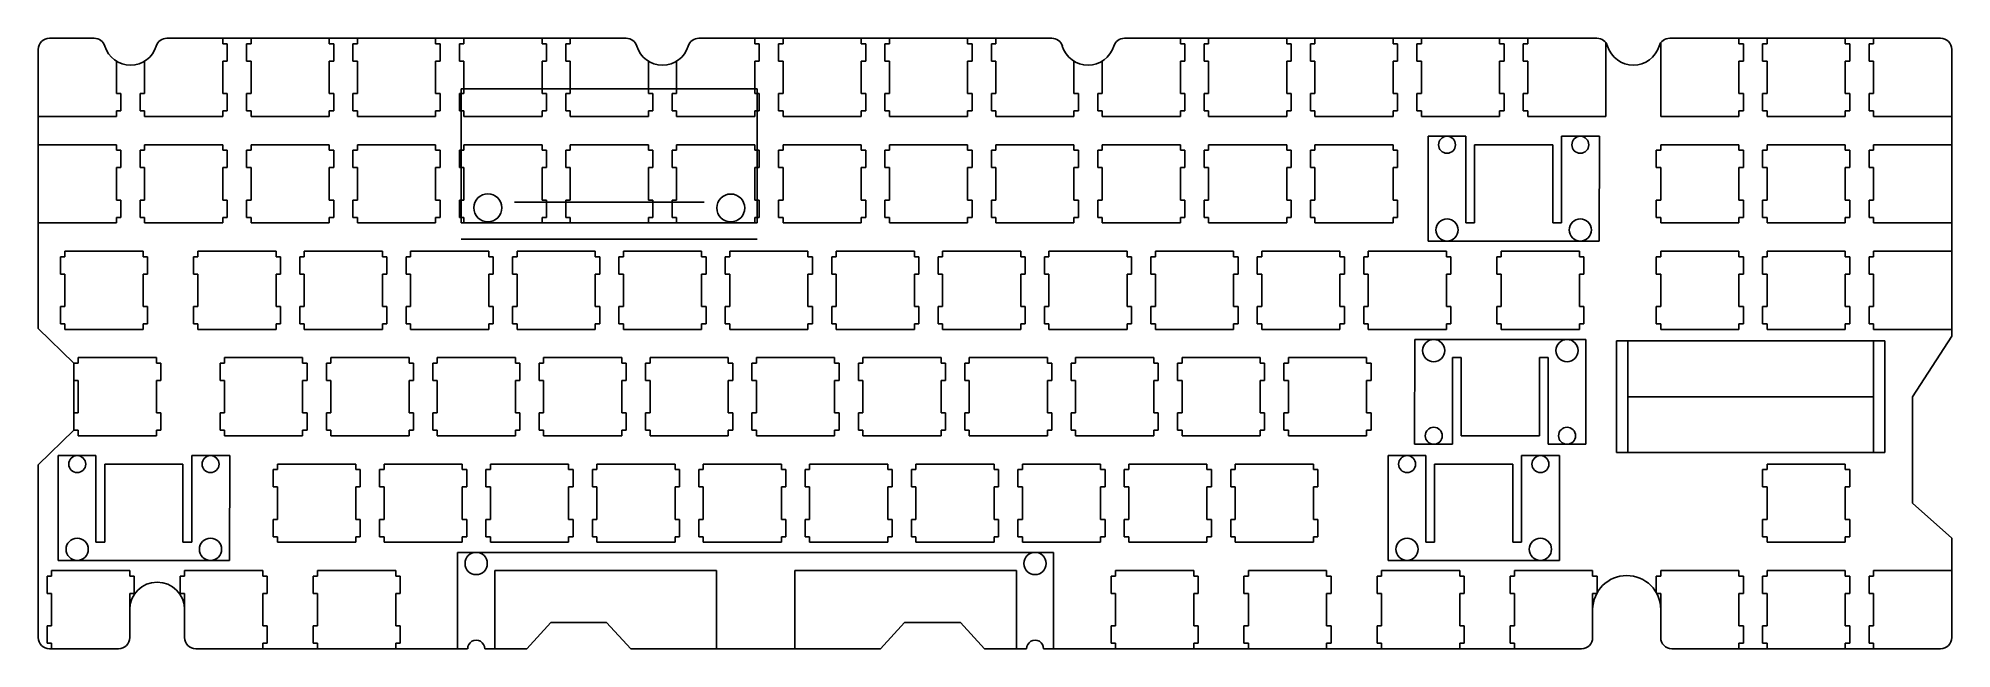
# Model space of a CAD drawing. Header units: millimetres. Extents: x 202 to 545, y 310 to 419.
import ezdxf

# ---------------------------------------------------------------- set-up
doc = ezdxf.new("R2010")
doc.units = ezdxf.units.MM

msp = doc.modelspace()

# ---------------------------------------------------------------- linework, layer by layer
at = {"color": 0}
for p, q in [((204.25, 419.03), (212.26, 419.03)), ((225.29, 419.03), (235.3, 419.03)), ((235.3, 419.03), (235.3, 418.03)), ((235.3, 418.03), (236.1, 418.03)), ((236.1, 418.03), (236.1, 414.93)), ((239.55, 414.93), (239.55, 418.03)), ((239.55, 418.03), (240.35, 418.03)), ((240.35, 418.03), (240.35, 419.03)), ((240.35, 419.03), (254.35, 419.03)), ((254.35, 419.03), (254.35, 418.03)), ((254.35, 418.03), (255.15, 418.03)), ((255.15, 418.03), (255.15, 414.93)), ((258.6, 414.93), (258.6, 418.03)), ((258.6, 418.03), (259.4, 418.03)), ((259.4, 418.03), (259.4, 419.03)), ((259.4, 419.03), (273.4, 419.03)), ((273.4, 419.03), (273.4, 418.03)), ((273.4, 418.03), (274.2, 418.03)), ((274.2, 418.03), (274.2, 414.93)), ((277.65, 414.93), (277.65, 418.03)), ((277.65, 418.03), (278.45, 418.03)), ((278.45, 418.03), (278.45, 419.03)), ((278.45, 419.03), (292.45, 419.03)), ((292.45, 419.03), (292.45, 418.03)), ((292.45, 418.03), (293.25, 418.03)), ((293.25, 418.03), (293.25, 414.93)), ((296.7, 414.93), (296.7, 418.03)), ((296.7, 418.03), (297.5, 418.03)), ((297.5, 418.03), (297.5, 419.03)), ((297.5, 419.03), (307.51, 419.03)), ((320.54, 419.03), (330.55, 419.03)), ((330.55, 419.03), (330.55, 418.03)), ((330.55, 418.03), (331.35, 418.03)), ((331.35, 418.03), (331.35, 414.93)), ((334.8, 414.93), (334.8, 418.03)), ((334.8, 418.03), (335.6, 418.03)), ((335.6, 418.03), (335.6, 419.03)), ((335.6, 419.03), (349.6, 419.03)), ((349.6, 419.03), (349.6, 418.03)), ((349.6, 418.03), (350.4, 418.03)), ((350.4, 418.03), (350.4, 414.93)), ((353.85, 414.93), (353.85, 418.03)), ((353.85, 418.03), (354.65, 418.03)), ((354.65, 418.03), (354.65, 419.03)), ((354.65, 419.03), (368.65, 419.03)), ((368.65, 419.03), (368.65, 418.03)), ((368.65, 418.03), (369.45, 418.03)), ((369.45, 418.03), (369.45, 414.93)), ((372.9, 414.93), (372.9, 418.03)), ((372.9, 418.03), (373.7, 418.03)), ((373.7, 418.03), (373.7, 419.03)), ((373.7, 419.03), (383.71, 419.03)), ((396.74, 419.03), (406.75, 419.03)), ((406.75, 419.03), (406.75, 418.03)), ((406.75, 418.03), (407.55, 418.03)), ((407.55, 418.03), (407.55, 414.93)), ((411, 414.93), (411, 418.03)), ((411, 418.03), (411.8, 418.03)), ((411.8, 418.03), (411.8, 419.03)), ((411.8, 419.03), (425.8, 419.03)), ((425.8, 419.03), (425.8, 418.03)), ((425.8, 418.03), (426.6, 418.03)), ((426.6, 418.03), (426.6, 414.93)), ((430.05, 414.93), (430.05, 418.03)), ((430.05, 418.03), (430.85, 418.03)), ((430.85, 418.03), (430.85, 419.03)), ((430.85, 419.03), (444.85, 419.03)), ((444.85, 419.03), (444.85, 418.03)), ((444.85, 418.03), (445.65, 418.03)), ((445.65, 418.03), (445.65, 414.93)), ((449.1, 414.93), (449.1, 418.03)), ((449.1, 418.03), (449.9, 418.03)), ((449.9, 418.03), (449.9, 419.03)), ((449.9, 419.03), (463.9, 419.03)), ((463.9, 419.03), (463.9, 418.03)), ((463.9, 418.03), (464.7, 418.03)), ((464.7, 418.03), (464.7, 414.93)), ((468.15, 414.93), (468.15, 418.03)), ((468.15, 418.03), (468.95, 418.03)), ((468.95, 418.03), (468.95, 419.03)), ((468.95, 419.03), (480.95, 419.03)), ((492.76, 409.13), (492.76, 418.22)), ((494.76, 419.03), (506.76, 419.03)), ((506.76, 419.03), (506.76, 418.03)), ((506.76, 418.03), (507.56, 418.03)), ((507.56, 418.03), (507.56, 414.93)), ((511.01, 414.93), (511.01, 418.03)), ((511.01, 418.03), (511.81, 418.03)), ((511.81, 418.03), (511.81, 419.03)), ((511.81, 419.03), (525.81, 419.03)), ((525.81, 419.03), (525.81, 418.03)), ((525.81, 418.03), (526.61, 418.03)), ((526.61, 418.03), (526.61, 414.93)), ((530.06, 414.93), (530.06, 418.03)), ((530.06, 418.03), (530.86, 418.03)), ((530.86, 418.03), (530.86, 419.03)), ((530.86, 419.03), (542.86, 419.03)), ((202.25, 406.03), (202.25, 417.03)), ((216.25, 414.93), (216.25, 409.13)), ((221.3, 409.13), (221.3, 414.93)), ((236.1, 414.93), (235.3, 414.93)), ((235.3, 414.93), (235.3, 409.13)), ((240.35, 414.93), (239.55, 414.93)), ((240.35, 409.13), (240.35, 414.93)), ((255.15, 414.93), (254.35, 414.93)), ((254.35, 414.93), (254.35, 409.13)), ((259.4, 414.93), (258.6, 414.93)), ((259.4, 409.13), (259.4, 414.93)), ((274.2, 414.93), (273.4, 414.93)), ((273.4, 414.93), (273.4, 409.13)), ((278.45, 414.93), (277.65, 414.93)), ((278.45, 409.13), (278.45, 414.93)), ((293.25, 414.93), (292.45, 414.93)), ((292.45, 414.93), (292.45, 409.13)), ((297.5, 414.93), (296.7, 414.93)), ((297.5, 409.13), (297.5, 414.93)), ((311.5, 414.93), (311.5, 409.13)), ((316.55, 409.13), (316.55, 414.93)), ((331.35, 414.93), (330.55, 414.93)), ((330.55, 414.93), (330.55, 409.13)), ((335.6, 414.93), (334.8, 414.93)), ((335.6, 409.13), (335.6, 414.93)), ((350.4, 414.93), (349.6, 414.93)), ((349.6, 414.93), (349.6, 409.13)), ((354.65, 414.93), (353.85, 414.93)), ((354.65, 409.13), (354.65, 414.93)), ((369.45, 414.93), (368.65, 414.93)), ((368.65, 414.93), (368.65, 409.13)), ((373.7, 414.93), (372.9, 414.93)), ((373.7, 409.13), (373.7, 414.93)), ((387.7, 414.93), (387.7, 409.13)), ((392.75, 409.13), (392.75, 414.93)), ((407.55, 414.93), (406.75, 414.93)), ((406.75, 414.93), (406.75, 409.13)), ((411.8, 414.93), (411, 414.93)), ((411.8, 409.13), (411.8, 414.93)), ((426.6, 414.93), (425.8, 414.93)), ((425.8, 414.93), (425.8, 409.13)), ((430.85, 414.93), (430.05, 414.93)), ((430.85, 409.13), (430.85, 414.93)), ((445.65, 414.93), (444.85, 414.93)), ((444.85, 414.93), (444.85, 409.13)), ((449.9, 414.93), (449.1, 414.93)), ((449.9, 409.13), (449.9, 414.93)), ((464.7, 414.93), (463.9, 414.93)), ((463.9, 414.93), (463.9, 409.13)), ((468.95, 414.93), (468.15, 414.93)), ((468.95, 409.13), (468.95, 414.93)), ((482.95, 414.93), (482.95, 409.13)), ((507.56, 414.93), (506.76, 414.93)), ((506.76, 414.93), (506.76, 409.13)), ((511.81, 414.93), (511.01, 414.93)), ((511.81, 409.13), (511.81, 414.93)), ((526.61, 414.93), (525.81, 414.93)), ((525.81, 414.93), (525.81, 409.13)), ((530.86, 414.93), (530.06, 414.93)), ((530.86, 409.13), (530.86, 414.93)), ((544.86, 417.03), (544.86, 365.69)), ((216.25, 409.13), (217.05, 409.13)), ((217.05, 409.13), (217.05, 406.03)), ((220.5, 406.03), (220.5, 409.13)), ((220.5, 409.13), (221.3, 409.13)), ((235.3, 409.13), (236.1, 409.13)), ((236.1, 409.13), (236.1, 406.03)), ((239.55, 406.03), (239.55, 409.13)), ((239.55, 409.13), (240.35, 409.13)), ((254.35, 409.13), (255.15, 409.13)), ((255.15, 409.13), (255.15, 406.03)), ((258.6, 406.03), (258.6, 409.13)), ((258.6, 409.13), (259.4, 409.13)), ((273.4, 409.13), (274.2, 409.13)), ((274.2, 409.13), (274.2, 406.03)), ((277.65, 406.03), (277.65, 409.13)), ((277.65, 409.13), (278.45, 409.13)), ((292.45, 409.13), (293.25, 409.13)), ((293.25, 409.13), (293.25, 406.03)), ((296.7, 406.03), (296.7, 409.13)), ((296.7, 409.13), (297.5, 409.13)), ((311.5, 409.13), (312.3, 409.13)), ((312.3, 409.13), (312.3, 406.03)), ((315.75, 406.03), (315.75, 409.13)), ((315.75, 409.13), (316.55, 409.13)), ((330.55, 409.13), (331.35, 409.13)), ((331.35, 409.13), (331.35, 406.03)), ((334.8, 406.03), (334.8, 409.13)), ((334.8, 409.13), (335.6, 409.13)), ((349.6, 409.13), (350.4, 409.13)), ((350.4, 409.13), (350.4, 406.03)), ((353.85, 406.03), (353.85, 409.13)), ((353.85, 409.13), (354.65, 409.13)), ((368.65, 409.13), (369.45, 409.13)), ((369.45, 409.13), (369.45, 406.03)), ((372.9, 406.03), (372.9, 409.13)), ((372.9, 409.13), (373.7, 409.13)), ((387.7, 409.13), (388.5, 409.13)), ((388.5, 409.13), (388.5, 406.03)), ((391.95, 406.03), (391.95, 409.13)), ((391.95, 409.13), (392.75, 409.13)), ((406.75, 409.13), (407.55, 409.13)), ((407.55, 409.13), (407.55, 406.03)), ((411, 406.03), (411, 409.13)), ((411, 409.13), (411.8, 409.13)), ((425.8, 409.13), (426.6, 409.13)), ((426.6, 409.13), (426.6, 406.03)), ((430.05, 406.03), (430.05, 409.13)), ((430.05, 409.13), (430.85, 409.13)), ((444.85, 409.13), (445.65, 409.13)), ((445.65, 409.13), (445.65, 406.03)), ((449.1, 406.03), (449.1, 409.13)), ((449.1, 409.13), (449.9, 409.13)), ((463.9, 409.13), (464.7, 409.13)), ((464.7, 409.13), (464.7, 406.03)), ((468.15, 406.03), (468.15, 409.13)), ((468.15, 409.13), (468.95, 409.13)), ((482.95, 409.13), (482.95, 405.03)), ((492.76, 405.03), (492.76, 409.13)), ((506.76, 409.13), (507.56, 409.13)), ((507.56, 409.13), (507.56, 406.03)), ((511.01, 406.03), (511.01, 409.13)), ((511.01, 409.13), (511.81, 409.13)), ((525.81, 409.13), (526.61, 409.13)), ((526.61, 409.13), (526.61, 406.03)), ((530.06, 406.03), (530.06, 409.13)), ((530.06, 409.13), (530.86, 409.13)), ((202.25, 399.98), (202.25, 406.03)), ((216.25, 405.03), (202.25, 405.03)), ((216.25, 406.03), (216.25, 405.03)), ((217.05, 406.03), (216.25, 406.03)), ((221.3, 406.03), (220.5, 406.03)), ((221.3, 405.03), (221.3, 406.03)), ((235.3, 405.03), (221.3, 405.03)), ((235.3, 406.03), (235.3, 405.03)), ((236.1, 406.03), (235.3, 406.03)), ((240.35, 406.03), (239.55, 406.03)), ((240.35, 405.03), (240.35, 406.03)), ((254.35, 405.03), (240.35, 405.03)), ((254.35, 406.03), (254.35, 405.03)), ((255.15, 406.03), (254.35, 406.03)), ((259.4, 406.03), (258.6, 406.03)), ((259.4, 405.03), (259.4, 406.03)), ((273.4, 405.03), (259.4, 405.03)), ((273.4, 406.03), (273.4, 405.03)), ((274.2, 406.03), (273.4, 406.03)), ((278.45, 406.03), (277.65, 406.03)), ((278.45, 405.03), (278.45, 406.03)), ((292.45, 405.03), (278.45, 405.03)), ((292.45, 406.03), (292.45, 405.03)), ((293.25, 406.03), (292.45, 406.03)), ((297.5, 406.03), (296.7, 406.03)), ((297.5, 405.03), (297.5, 406.03)), ((311.5, 405.03), (297.5, 405.03)), ((311.5, 406.03), (311.5, 405.03)), ((312.3, 406.03), (311.5, 406.03)), ((316.55, 406.03), (315.75, 406.03)), ((316.55, 405.03), (316.55, 406.03)), ((330.55, 405.03), (316.55, 405.03)), ((330.55, 406.03), (330.55, 405.03)), ((331.35, 406.03), (330.55, 406.03)), ((335.6, 406.03), (334.8, 406.03)), ((335.6, 405.03), (335.6, 406.03)), ((349.6, 405.03), (335.6, 405.03)), ((349.6, 406.03), (349.6, 405.03)), ((350.4, 406.03), (349.6, 406.03)), ((354.65, 406.03), (353.85, 406.03)), ((354.65, 405.03), (354.65, 406.03)), ((368.65, 405.03), (354.65, 405.03)), ((368.65, 406.03), (368.65, 405.03)), ((369.45, 406.03), (368.65, 406.03)), ((373.7, 406.03), (372.9, 406.03)), ((373.7, 405.03), (373.7, 406.03)), ((387.7, 405.03), (373.7, 405.03)), ((387.7, 406.03), (387.7, 405.03)), ((388.5, 406.03), (387.7, 406.03)), ((392.75, 406.03), (391.95, 406.03)), ((392.75, 405.03), (392.75, 406.03)), ((406.75, 405.03), (392.75, 405.03)), ((406.75, 406.03), (406.75, 405.03)), ((407.55, 406.03), (406.75, 406.03)), ((411.8, 406.03), (411, 406.03)), ((411.8, 405.03), (411.8, 406.03)), ((425.8, 405.03), (411.8, 405.03)), ((425.8, 406.03), (425.8, 405.03)), ((426.6, 406.03), (425.8, 406.03)), ((430.85, 406.03), (430.05, 406.03)), ((430.85, 405.03), (430.85, 406.03)), ((444.85, 405.03), (430.85, 405.03)), ((444.85, 406.03), (444.85, 405.03)), ((445.65, 406.03), (444.85, 406.03)), ((449.9, 406.03), (449.1, 406.03)), ((449.9, 405.03), (449.9, 406.03)), ((463.9, 405.03), (449.9, 405.03)), ((463.9, 406.03), (463.9, 405.03)), ((464.7, 406.03), (463.9, 406.03)), ((468.95, 406.03), (468.15, 406.03)), ((468.95, 405.03), (468.95, 406.03)), ((482.95, 405.03), (468.95, 405.03)), ((506.76, 405.03), (492.76, 405.03)), ((506.76, 406.03), (506.76, 405.03)), ((507.56, 406.03), (506.76, 406.03)), ((511.81, 406.03), (511.01, 406.03)), ((511.81, 405.03), (511.81, 406.03)), ((525.81, 405.03), (511.81, 405.03)), ((525.81, 406.03), (525.81, 405.03)), ((526.61, 406.03), (525.81, 406.03)), ((530.86, 406.03), (530.06, 406.03)), ((530.86, 405.03), (530.86, 406.03)), ((544.86, 405.03), (530.86, 405.03)), ((544.86, 406.03), (544.86, 405.03)), ((451.1, 382.73), (451.1, 401.49)), ((481.8, 401.49), (481.75, 382.73)), ((202.25, 395.88), (202.25, 399.98)), ((202.25, 399.98), (216.25, 399.98)), ((216.25, 399.98), (216.25, 398.98)), ((216.25, 398.98), (217.05, 398.98)), ((217.05, 398.98), (217.05, 395.88)), ((220.5, 395.88), (220.5, 398.98)), ((220.5, 398.98), (221.3, 398.98)), ((221.3, 398.98), (221.3, 399.98)), ((221.3, 399.98), (235.3, 399.98)), ((235.3, 399.98), (235.3, 398.98)), ((235.3, 398.98), (236.1, 398.98)), ((236.1, 398.98), (236.1, 395.88)), ((239.55, 395.88), (239.55, 398.98)), ((239.55, 398.98), (240.35, 398.98)), ((240.35, 398.98), (240.35, 399.98)), ((240.35, 399.98), (254.35, 399.98)), ((254.35, 399.98), (254.35, 398.98)), ((254.35, 398.98), (255.15, 398.98)), ((255.15, 398.98), (255.15, 395.88)), ((258.6, 395.88), (258.6, 398.98)), ((258.6, 398.98), (259.4, 398.98)), ((259.4, 398.98), (259.4, 399.98)), ((259.4, 399.98), (273.4, 399.98)), ((273.4, 399.98), (273.4, 398.98)), ((273.4, 398.98), (274.2, 398.98)), ((274.2, 398.98), (274.2, 395.88)), ((277.65, 395.88), (277.65, 398.98)), ((277.65, 398.98), (278.45, 398.98)), ((278.45, 398.98), (278.45, 399.98)), ((278.45, 399.98), (292.45, 399.98)), ((292.45, 399.98), (292.45, 398.98)), ((292.45, 398.98), (293.25, 398.98)), ((293.25, 398.98), (293.25, 395.88)), ((296.7, 395.88), (296.7, 398.98)), ((296.7, 398.98), (297.5, 398.98)), ((297.5, 398.98), (297.5, 399.98)), ((297.5, 399.98), (311.5, 399.98)), ((311.5, 399.98), (311.5, 398.98)), ((311.5, 398.98), (312.3, 398.98)), ((312.3, 398.98), (312.3, 395.88)), ((315.75, 395.88), (315.75, 398.98)), ((315.75, 398.98), (316.55, 398.98)), ((316.55, 398.98), (316.55, 399.98)), ((316.55, 399.98), (330.55, 399.98)), ((330.55, 399.98), (330.55, 398.98)), ((330.55, 398.98), (331.35, 398.98)), ((331.35, 398.98), (331.35, 395.88)), ((334.8, 395.88), (334.8, 398.98)), ((334.8, 398.98), (335.6, 398.98)), ((335.6, 398.98), (335.6, 399.98)), ((335.6, 399.98), (349.6, 399.98)), ((349.6, 399.98), (349.6, 398.98)), ((349.6, 398.98), (350.4, 398.98)), ((350.4, 398.98), (350.4, 395.88)), ((353.85, 395.88), (353.85, 398.98)), ((353.85, 398.98), (354.65, 398.98)), ((354.65, 398.98), (354.65, 399.98)), ((354.65, 399.98), (368.65, 399.98)), ((368.65, 399.98), (368.65, 398.98)), ((368.65, 398.98), (369.45, 398.98)), ((369.45, 398.98), (369.45, 395.88)), ((372.9, 395.88), (372.9, 398.98)), ((372.9, 398.98), (373.7, 398.98)), ((373.7, 398.98), (373.7, 399.98)), ((373.7, 399.98), (387.7, 399.98)), ((387.7, 399.98), (387.7, 398.98)), ((387.7, 398.98), (388.5, 398.98)), ((388.5, 398.98), (388.5, 395.88)), ((391.95, 395.88), (391.95, 398.98)), ((391.95, 398.98), (392.75, 398.98)), ((392.75, 398.98), (392.75, 399.98)), ((392.75, 399.98), (406.75, 399.98)), ((406.75, 399.98), (406.75, 398.98)), ((406.75, 398.98), (407.55, 398.98)), ((407.55, 398.98), (407.55, 395.88)), ((411, 395.88), (411, 398.98)), ((411, 398.98), (411.8, 398.98)), ((411.8, 398.98), (411.8, 399.98)), ((411.8, 399.98), (425.8, 399.98)), ((425.8, 399.98), (425.8, 398.98)), ((425.8, 398.98), (426.6, 398.98)), ((426.6, 398.98), (426.6, 395.88)), ((430.05, 395.88), (430.05, 398.98)), ((430.05, 398.98), (430.85, 398.98)), ((430.85, 398.98), (430.85, 399.98)), ((430.85, 399.98), (444.85, 399.98)), ((444.85, 399.98), (444.85, 398.98)), ((444.85, 398.98), (445.65, 398.98)), ((445.65, 398.98), (445.65, 395.88)), ((457.85, 398.51), (457.85, 397.71)), ((459.42, 399.98), (473.42, 399.98)), ((491.96, 395.88), (491.96, 398.98)), ((491.96, 398.98), (492.76, 398.98)), ((492.76, 398.98), (492.76, 399.98)), ((492.76, 399.98), (506.76, 399.98)), ((506.76, 399.98), (506.76, 398.98)), ((506.76, 398.98), (507.56, 398.98)), ((507.56, 398.98), (507.56, 395.88)), ((511.01, 395.88), (511.01, 398.98)), ((511.01, 398.98), (511.81, 398.98)), ((511.81, 398.98), (511.81, 399.98)), ((511.81, 399.98), (525.81, 399.98)), ((525.81, 399.98), (525.81, 398.98)), ((525.81, 398.98), (526.61, 398.98)), ((526.61, 398.98), (526.61, 395.88)), ((530.06, 395.88), (530.06, 398.98)), ((530.06, 398.98), (530.86, 398.98)), ((530.86, 398.98), (530.86, 399.98)), ((530.86, 399.98), (544.86, 399.98)), ((544.86, 399.98), (544.86, 398.98)), ((202.25, 386.98), (202.25, 395.88)), ((217.05, 395.88), (216.25, 395.88)), ((216.25, 395.88), (216.25, 390.08)), ((221.3, 395.88), (220.5, 395.88)), ((221.3, 390.08), (221.3, 395.88)), ((236.1, 395.88), (235.3, 395.88)), ((235.3, 395.88), (235.3, 390.08)), ((240.35, 395.88), (239.55, 395.88)), ((240.35, 390.08), (240.35, 395.88)), ((255.15, 395.88), (254.35, 395.88)), ((254.35, 395.88), (254.35, 390.08)), ((259.4, 395.88), (258.6, 395.88)), ((259.4, 390.08), (259.4, 395.88)), ((274.2, 395.88), (273.4, 395.88)), ((273.4, 395.88), (273.4, 390.08)), ((278.45, 395.88), (277.65, 395.88)), ((278.45, 390.08), (278.45, 395.88)), ((293.25, 395.88), (292.45, 395.88)), ((292.45, 395.88), (292.45, 390.08)), ((297.5, 395.88), (296.7, 395.88)), ((297.5, 390.08), (297.5, 395.88)), ((312.3, 395.88), (311.5, 395.88)), ((311.5, 395.88), (311.5, 390.08)), ((316.55, 395.88), (315.75, 395.88)), ((316.55, 390.08), (316.55, 395.88)), ((331.35, 395.88), (330.55, 395.88)), ((330.55, 395.88), (330.55, 390.08)), ((335.6, 395.88), (334.8, 395.88)), ((335.6, 390.08), (335.6, 395.88)), ((350.4, 395.88), (349.6, 395.88)), ((349.6, 395.88), (349.6, 390.08)), ((354.65, 395.88), (353.85, 395.88)), ((354.65, 390.08), (354.65, 395.88)), ((369.45, 395.88), (368.65, 395.88)), ((368.65, 395.88), (368.65, 390.08)), ((373.7, 395.88), (372.9, 395.88)), ((373.7, 390.08), (373.7, 395.88)), ((388.5, 395.88), (387.7, 395.88)), ((387.7, 395.88), (387.7, 390.08)), ((392.75, 395.88), (391.95, 395.88)), ((392.75, 390.08), (392.75, 395.88)), ((407.55, 395.88), (406.75, 395.88)), ((406.75, 395.88), (406.75, 390.08)), ((411.8, 395.88), (411, 395.88)), ((411.8, 390.08), (411.8, 395.88)), ((426.6, 395.88), (425.8, 395.88)), ((425.8, 395.88), (425.8, 390.08)), ((430.85, 395.88), (430.05, 395.88)), ((430.85, 390.08), (430.85, 395.88)), ((445.65, 395.88), (444.85, 395.88)), ((444.85, 395.88), (444.85, 390.08)), ((492.76, 395.88), (491.96, 395.88)), ((492.76, 390.08), (492.76, 395.88)), ((507.56, 395.88), (506.76, 395.88)), ((506.76, 395.88), (506.76, 390.08)), ((511.81, 395.88), (511.01, 395.88)), ((511.81, 390.08), (511.81, 395.88)), ((526.61, 395.88), (525.81, 395.88)), ((525.81, 395.88), (525.81, 390.08)), ((530.86, 395.88), (530.06, 395.88)), ((530.86, 390.08), (530.86, 395.88)), ((544.86, 395.88), (544.86, 390.08)), ((216.25, 390.08), (217.05, 390.08)), ((217.05, 390.08), (217.05, 386.98)), ((220.5, 386.98), (220.5, 390.08)), ((220.5, 390.08), (221.3, 390.08)), ((235.3, 390.08), (236.1, 390.08)), ((236.1, 390.08), (236.1, 386.98)), ((239.55, 386.98), (239.55, 390.08)), ((239.55, 390.08), (240.35, 390.08)), ((254.35, 390.08), (255.15, 390.08)), ((255.15, 390.08), (255.15, 386.98)), ((258.6, 386.98), (258.6, 390.08)), ((258.6, 390.08), (259.4, 390.08)), ((273.4, 390.08), (274.2, 390.08)), ((274.2, 390.08), (274.2, 386.98)), ((277.65, 386.98), (277.65, 390.08)), ((277.65, 390.08), (278.45, 390.08)), ((292.45, 390.08), (293.25, 390.08)), ((293.25, 390.08), (293.25, 386.98)), ((296.7, 386.98), (296.7, 390.08)), ((296.7, 390.08), (297.5, 390.08)), ((311.5, 390.08), (312.3, 390.08)), ((312.3, 390.08), (312.3, 386.98)), ((315.75, 386.98), (315.75, 390.08)), ((315.75, 390.08), (316.55, 390.08)), ((330.55, 390.08), (331.35, 390.08)), ((331.35, 390.08), (331.35, 386.98)), ((334.8, 386.98), (334.8, 390.08)), ((334.8, 390.08), (335.6, 390.08)), ((349.6, 390.08), (350.4, 390.08)), ((350.4, 390.08), (350.4, 386.98)), ((353.85, 386.98), (353.85, 390.08)), ((353.85, 390.08), (354.65, 390.08)), ((368.65, 390.08), (369.45, 390.08)), ((369.45, 390.08), (369.45, 386.98)), ((372.9, 386.98), (372.9, 390.08)), ((372.9, 390.08), (373.7, 390.08)), ((387.7, 390.08), (388.5, 390.08)), ((388.5, 390.08), (388.5, 386.98)), ((391.95, 386.98), (391.95, 390.08)), ((391.95, 390.08), (392.75, 390.08)), ((406.75, 390.08), (407.55, 390.08)), ((407.55, 390.08), (407.55, 386.98)), ((411, 386.98), (411, 390.08)), ((411, 390.08), (411.8, 390.08)), ((425.8, 390.08), (426.6, 390.08)), ((426.6, 390.08), (426.6, 386.98)), ((430.05, 386.98), (430.05, 390.08)), ((430.05, 390.08), (430.85, 390.08)), ((444.85, 390.08), (445.65, 390.08)), ((445.65, 390.08), (445.65, 386.98)), ((491.96, 386.98), (491.96, 390.08)), ((491.96, 390.08), (492.76, 390.08)), ((506.76, 390.08), (507.56, 390.08)), ((507.56, 390.08), (507.56, 386.98)), ((511.01, 386.98), (511.01, 390.08)), ((511.01, 390.08), (511.81, 390.08)), ((525.81, 390.08), (526.61, 390.08)), ((526.61, 390.08), (526.61, 386.98)), ((530.06, 386.98), (530.06, 390.08)), ((530.06, 390.08), (530.86, 390.08)), ((202.25, 367.07), (202.25, 386.98)), ((216.25, 385.98), (202.25, 385.98)), ((216.25, 386.98), (216.25, 385.98)), ((217.05, 386.98), (216.25, 386.98)), ((221.3, 386.98), (220.5, 386.98)), ((221.3, 385.98), (221.3, 386.98)), ((235.3, 385.98), (221.3, 385.98)), ((235.3, 386.98), (235.3, 385.98)), ((236.1, 386.98), (235.3, 386.98)), ((240.35, 386.98), (239.55, 386.98)), ((240.35, 385.98), (240.35, 386.98)), ((254.35, 385.98), (240.35, 385.98)), ((254.35, 386.98), (254.35, 385.98)), ((255.15, 386.98), (254.35, 386.98)), ((259.4, 386.98), (258.6, 386.98)), ((259.4, 385.98), (259.4, 386.98)), ((273.4, 385.98), (259.4, 385.98)), ((273.4, 386.98), (273.4, 385.98)), ((274.2, 386.98), (273.4, 386.98)), ((278.45, 386.98), (277.65, 386.98)), ((278.45, 385.98), (278.45, 386.98)), ((292.45, 385.98), (278.45, 385.98)), ((292.45, 386.98), (292.45, 385.98)), ((293.25, 386.98), (292.45, 386.98)), ((297.5, 386.98), (296.7, 386.98)), ((297.5, 385.98), (297.5, 386.98)), ((311.5, 385.98), (297.5, 385.98)), ((311.5, 386.98), (311.5, 385.98)), ((312.3, 386.98), (311.5, 386.98)), ((316.55, 386.98), (315.75, 386.98)), ((316.55, 385.98), (316.55, 386.98)), ((330.55, 385.98), (316.55, 385.98)), ((330.55, 386.98), (330.55, 385.98)), ((331.35, 386.98), (330.55, 386.98)), ((335.6, 386.98), (334.8, 386.98)), ((335.6, 385.98), (335.6, 386.98)), ((349.6, 385.98), (335.6, 385.98)), ((349.6, 386.98), (349.6, 385.98)), ((350.4, 386.98), (349.6, 386.98)), ((354.65, 386.98), (353.85, 386.98)), ((354.65, 385.98), (354.65, 386.98)), ((368.65, 385.98), (354.65, 385.98)), ((368.65, 386.98), (368.65, 385.98)), ((369.45, 386.98), (368.65, 386.98)), ((373.7, 386.98), (372.9, 386.98)), ((373.7, 385.98), (373.7, 386.98)), ((387.7, 385.98), (373.7, 385.98)), ((387.7, 386.98), (387.7, 385.98)), ((388.5, 386.98), (387.7, 386.98)), ((392.75, 386.98), (391.95, 386.98)), ((392.75, 385.98), (392.75, 386.98)), ((406.75, 385.98), (392.75, 385.98)), ((406.75, 386.98), (406.75, 385.98)), ((407.55, 386.98), (406.75, 386.98)), ((411.8, 386.98), (411, 386.98)), ((411.8, 385.98), (411.8, 386.98)), ((425.8, 385.98), (411.8, 385.98)), ((425.8, 386.98), (425.8, 385.98)), ((426.6, 386.98), (425.8, 386.98)), ((430.85, 386.98), (430.05, 386.98)), ((430.85, 385.98), (430.85, 386.98)), ((444.85, 385.98), (430.85, 385.98)), ((444.85, 386.98), (444.85, 385.98)), ((445.65, 386.98), (444.85, 386.98)), ((492.76, 386.98), (491.96, 386.98)), ((492.76, 385.98), (492.76, 386.98)), ((506.76, 385.98), (492.76, 385.98)), ((506.76, 386.98), (506.76, 385.98)), ((507.56, 386.98), (506.76, 386.98)), ((511.81, 386.98), (511.01, 386.98)), ((511.81, 385.98), (511.81, 386.98)), ((525.81, 385.98), (511.81, 385.98)), ((525.81, 386.98), (525.81, 385.98)), ((526.61, 386.98), (525.81, 386.98)), ((530.86, 386.98), (530.06, 386.98)), ((530.86, 385.98), (530.86, 386.98)), ((544.86, 385.98), (530.86, 385.98)), ((544.86, 386.98), (544.86, 385.98)), ((207.01, 379.93), (207.01, 380.93)), ((207.01, 380.93), (221.01, 380.93)), ((221.01, 380.93), (221.01, 379.93)), ((230.82, 379.93), (230.82, 380.93)), ((230.82, 380.93), (244.82, 380.93)), ((244.82, 380.93), (244.82, 379.93)), ((249.87, 379.93), (249.87, 380.93)), ((249.87, 380.93), (263.87, 380.93)), ((263.87, 380.93), (263.87, 379.93)), ((268.92, 379.93), (268.92, 380.93)), ((268.92, 380.93), (282.92, 380.93)), ((282.92, 380.93), (282.92, 379.93)), ((287.97, 379.93), (287.97, 380.93)), ((287.97, 380.93), (301.97, 380.93)), ((301.97, 380.93), (301.97, 379.93)), ((307.02, 379.93), (307.02, 380.93)), ((307.02, 380.93), (321.02, 380.93)), ((321.02, 380.93), (321.02, 379.93)), ((326.07, 379.93), (326.07, 380.93)), ((326.07, 380.93), (340.07, 380.93)), ((340.07, 380.93), (340.07, 379.93)), ((345.12, 379.93), (345.12, 380.93)), ((345.12, 380.93), (359.12, 380.93)), ((359.12, 380.93), (359.12, 379.93)), ((364.17, 379.93), (364.17, 380.93)), ((364.17, 380.93), (378.17, 380.93)), ((378.17, 380.93), (378.17, 379.93)), ((383.22, 379.93), (383.22, 380.93)), ((383.22, 380.93), (397.22, 380.93)), ((397.22, 380.93), (397.22, 379.93)), ((402.27, 379.93), (402.27, 380.93)), ((402.27, 380.93), (416.27, 380.93)), ((416.27, 380.93), (416.27, 379.93)), ((421.32, 379.93), (421.32, 380.93)), ((421.32, 380.93), (435.32, 380.93)), ((435.32, 380.93), (435.32, 379.93)), ((440.37, 379.93), (440.37, 380.93)), ((440.37, 380.93), (454.37, 380.93)), ((454.37, 380.93), (454.37, 379.93)), ((464.19, 379.93), (464.19, 380.93)), ((464.19, 380.93), (478.19, 380.93)), ((478.19, 380.93), (478.19, 379.93)), ((492.76, 379.93), (492.76, 380.93)), ((492.76, 380.93), (506.76, 380.93)), ((506.76, 380.93), (506.76, 379.93)), ((511.81, 379.93), (511.81, 380.93)), ((511.81, 380.93), (525.81, 380.93)), ((525.81, 380.93), (525.81, 379.93)), ((530.86, 379.93), (530.86, 380.93)), ((530.86, 380.93), (544.86, 380.93)), ((544.86, 380.93), (544.86, 379.93)), ((206.21, 376.83), (206.21, 379.93)), ((206.21, 379.93), (207.01, 379.93)), ((221.01, 379.93), (221.81, 379.93)), ((221.81, 379.93), (221.81, 376.83)), ((230.02, 376.83), (230.02, 379.93)), ((230.02, 379.93), (230.82, 379.93)), ((244.82, 379.93), (245.62, 379.93)), ((245.62, 379.93), (245.62, 376.83)), ((249.07, 376.83), (249.07, 379.93)), ((249.07, 379.93), (249.87, 379.93)), ((263.87, 379.93), (264.67, 379.93)), ((264.67, 379.93), (264.67, 376.83)), ((268.12, 376.83), (268.12, 379.93)), ((268.12, 379.93), (268.92, 379.93)), ((282.92, 379.93), (283.72, 379.93)), ((283.72, 379.93), (283.72, 376.83)), ((287.17, 376.83), (287.17, 379.93)), ((287.17, 379.93), (287.97, 379.93)), ((301.97, 379.93), (302.77, 379.93)), ((302.77, 379.93), (302.77, 376.83)), ((306.22, 376.83), (306.22, 379.93)), ((306.22, 379.93), (307.02, 379.93)), ((321.02, 379.93), (321.82, 379.93)), ((321.82, 379.93), (321.82, 376.83)), ((325.27, 376.83), (325.27, 379.93)), ((325.27, 379.93), (326.07, 379.93)), ((340.07, 379.93), (340.87, 379.93)), ((340.87, 379.93), (340.87, 376.83)), ((344.32, 376.83), (344.32, 379.93)), ((344.32, 379.93), (345.12, 379.93)), ((359.12, 379.93), (359.92, 379.93)), ((359.92, 379.93), (359.92, 376.83)), ((363.37, 376.83), (363.37, 379.93)), ((363.37, 379.93), (364.17, 379.93)), ((378.17, 379.93), (378.97, 379.93)), ((378.97, 379.93), (378.97, 376.83)), ((382.42, 376.83), (382.42, 379.93)), ((382.42, 379.93), (383.22, 379.93)), ((397.22, 379.93), (398.02, 379.93)), ((398.02, 379.93), (398.02, 376.83)), ((401.47, 376.83), (401.47, 379.93)), ((401.47, 379.93), (402.27, 379.93)), ((416.27, 379.93), (417.07, 379.93)), ((417.07, 379.93), (417.07, 376.83)), ((420.52, 376.83), (420.52, 379.93)), ((420.52, 379.93), (421.32, 379.93)), ((435.32, 379.93), (436.12, 379.93)), ((436.12, 379.93), (436.12, 376.83)), ((439.57, 376.83), (439.57, 379.93)), ((439.57, 379.93), (440.37, 379.93)), ((454.37, 379.93), (455.17, 379.93)), ((455.17, 379.93), (455.17, 376.83)), ((463.39, 376.83), (463.39, 379.93)), ((463.39, 379.93), (464.19, 379.93)), ((478.19, 379.93), (478.99, 379.93)), ((478.99, 379.93), (478.99, 376.83)), ((491.96, 376.83), (491.96, 379.93)), ((491.96, 379.93), (492.76, 379.93)), ((506.76, 379.93), (507.56, 379.93)), ((507.56, 379.93), (507.56, 376.83)), ((511.01, 376.83), (511.01, 379.93)), ((511.01, 379.93), (511.81, 379.93)), ((525.81, 379.93), (526.61, 379.93)), ((526.61, 379.93), (526.61, 376.83)), ((530.06, 376.83), (530.06, 379.93)), ((530.06, 379.93), (530.86, 379.93)), ((207.01, 376.83), (206.21, 376.83)), ((207.01, 371.03), (207.01, 376.83)), ((221.81, 376.83), (221.01, 376.83)), ((221.01, 376.83), (221.01, 371.03)), ((230.82, 376.83), (230.02, 376.83)), ((230.82, 371.03), (230.82, 376.83)), ((245.62, 376.83), (244.82, 376.83)), ((244.82, 376.83), (244.82, 371.03)), ((249.87, 376.83), (249.07, 376.83)), ((249.87, 371.03), (249.87, 376.83)), ((264.67, 376.83), (263.87, 376.83)), ((263.87, 376.83), (263.87, 371.03)), ((268.92, 376.83), (268.12, 376.83)), ((268.92, 371.03), (268.92, 376.83)), ((283.72, 376.83), (282.92, 376.83)), ((282.92, 376.83), (282.92, 371.03)), ((287.97, 376.83), (287.17, 376.83)), ((287.97, 371.03), (287.97, 376.83)), ((302.77, 376.83), (301.97, 376.83)), ((301.97, 376.83), (301.97, 371.03)), ((307.02, 376.83), (306.22, 376.83)), ((307.02, 371.03), (307.02, 376.83)), ((321.82, 376.83), (321.02, 376.83)), ((321.02, 376.83), (321.02, 371.03)), ((326.07, 376.83), (325.27, 376.83)), ((326.07, 371.03), (326.07, 376.83)), ((340.87, 376.83), (340.07, 376.83)), ((340.07, 376.83), (340.07, 371.03)), ((345.12, 376.83), (344.32, 376.83)), ((345.12, 371.03), (345.12, 376.83)), ((359.92, 376.83), (359.12, 376.83)), ((359.12, 376.83), (359.12, 371.03)), ((364.17, 376.83), (363.37, 376.83)), ((364.17, 371.03), (364.17, 376.83)), ((378.97, 376.83), (378.17, 376.83)), ((378.17, 376.83), (378.17, 371.03)), ((383.22, 376.83), (382.42, 376.83)), ((383.22, 371.03), (383.22, 376.83)), ((398.02, 376.83), (397.22, 376.83)), ((397.22, 376.83), (397.22, 371.03)), ((402.27, 376.83), (401.47, 376.83)), ((402.27, 371.03), (402.27, 376.83)), ((417.07, 376.83), (416.27, 376.83)), ((416.27, 376.83), (416.27, 371.03)), ((421.32, 376.83), (420.52, 376.83)), ((421.32, 371.03), (421.32, 376.83)), ((436.12, 376.83), (435.32, 376.83)), ((435.32, 376.83), (435.32, 371.03)), ((440.37, 376.83), (439.57, 376.83)), ((440.37, 371.03), (440.37, 376.83)), ((455.17, 376.83), (454.37, 376.83)), ((454.37, 376.83), (454.37, 371.03)), ((464.19, 376.83), (463.39, 376.83)), ((464.19, 371.03), (464.19, 376.83)), ((478.99, 376.83), (478.19, 376.83)), ((478.19, 376.83), (478.19, 371.03)), ((492.76, 376.83), (491.96, 376.83)), ((492.76, 371.03), (492.76, 376.83)), ((507.56, 376.83), (506.76, 376.83)), ((506.76, 376.83), (506.76, 371.03)), ((511.81, 376.83), (511.01, 376.83)), ((511.81, 371.03), (511.81, 376.83)), ((526.61, 376.83), (525.81, 376.83)), ((525.81, 376.83), (525.81, 371.03)), ((530.86, 376.83), (530.06, 376.83)), ((530.86, 371.03), (530.86, 376.83)), ((206.21, 367.93), (206.21, 371.03)), ((206.21, 371.03), (207.01, 371.03)), ((221.01, 371.03), (221.81, 371.03)), ((221.81, 371.03), (221.81, 367.93)), ((230.02, 367.93), (230.02, 371.03)), ((230.02, 371.03), (230.82, 371.03)), ((244.82, 371.03), (245.62, 371.03)), ((245.62, 371.03), (245.62, 367.93)), ((249.07, 367.93), (249.07, 371.03)), ((249.07, 371.03), (249.87, 371.03)), ((263.87, 371.03), (264.67, 371.03)), ((264.67, 371.03), (264.67, 367.93)), ((268.12, 367.93), (268.12, 371.03)), ((268.12, 371.03), (268.92, 371.03)), ((282.92, 371.03), (283.72, 371.03)), ((283.72, 371.03), (283.72, 367.93)), ((287.17, 367.93), (287.17, 371.03)), ((287.17, 371.03), (287.97, 371.03)), ((301.97, 371.03), (302.77, 371.03)), ((302.77, 371.03), (302.77, 367.93)), ((306.22, 367.93), (306.22, 371.03)), ((306.22, 371.03), (307.02, 371.03)), ((321.02, 371.03), (321.82, 371.03)), ((321.82, 371.03), (321.82, 367.93)), ((325.27, 367.93), (325.27, 371.03)), ((325.27, 371.03), (326.07, 371.03)), ((340.07, 371.03), (340.87, 371.03)), ((340.87, 371.03), (340.87, 367.93)), ((344.32, 367.93), (344.32, 371.03)), ((344.32, 371.03), (345.12, 371.03)), ((359.12, 371.03), (359.92, 371.03)), ((359.92, 371.03), (359.92, 367.93)), ((363.37, 367.93), (363.37, 371.03)), ((363.37, 371.03), (364.17, 371.03)), ((378.17, 371.03), (378.97, 371.03)), ((378.97, 371.03), (378.97, 367.93)), ((382.42, 367.93), (382.42, 371.03)), ((382.42, 371.03), (383.22, 371.03)), ((397.22, 371.03), (398.02, 371.03)), ((398.02, 371.03), (398.02, 367.93)), ((401.47, 367.93), (401.47, 371.03)), ((401.47, 371.03), (402.27, 371.03)), ((416.27, 371.03), (417.07, 371.03)), ((417.07, 371.03), (417.07, 367.93)), ((420.52, 367.93), (420.52, 371.03)), ((420.52, 371.03), (421.32, 371.03)), ((435.32, 371.03), (436.12, 371.03)), ((436.12, 371.03), (436.12, 367.93)), ((439.57, 367.93), (439.57, 371.03)), ((439.57, 371.03), (440.37, 371.03)), ((454.37, 371.03), (455.17, 371.03)), ((455.17, 371.03), (455.17, 367.93)), ((463.39, 367.93), (463.39, 371.03)), ((463.39, 371.03), (464.19, 371.03)), ((478.19, 371.03), (478.99, 371.03)), ((478.99, 371.03), (478.99, 367.93)), ((491.96, 367.93), (491.96, 371.03)), ((491.96, 371.03), (492.76, 371.03)), ((506.76, 371.03), (507.56, 371.03)), ((507.56, 371.03), (507.56, 367.93)), ((511.01, 367.93), (511.01, 371.03)), ((511.01, 371.03), (511.81, 371.03)), ((525.81, 371.03), (526.61, 371.03)), ((526.61, 371.03), (526.61, 367.93)), ((530.06, 367.93), (530.06, 371.03)), ((530.06, 371.03), (530.86, 371.03)), ((207.01, 367.93), (206.21, 367.93)), ((207.01, 366.93), (207.01, 367.93)), ((221.01, 366.93), (207.01, 366.93)), ((221.01, 367.93), (221.01, 366.93)), ((221.81, 367.93), (221.01, 367.93)), ((230.82, 367.93), (230.02, 367.93)), ((230.82, 366.93), (230.82, 367.93)), ((244.82, 366.93), (230.82, 366.93)), ((244.82, 367.93), (244.82, 366.93)), ((245.62, 367.93), (244.82, 367.93)), ((249.87, 367.93), (249.07, 367.93)), ((249.87, 366.93), (249.87, 367.93)), ((263.87, 366.93), (249.87, 366.93)), ((263.87, 367.93), (263.87, 366.93)), ((264.67, 367.93), (263.87, 367.93)), ((268.92, 367.93), (268.12, 367.93)), ((268.92, 366.93), (268.92, 367.93)), ((282.92, 366.93), (268.92, 366.93)), ((282.92, 367.93), (282.92, 366.93)), ((283.72, 367.93), (282.92, 367.93)), ((287.97, 367.93), (287.17, 367.93)), ((287.97, 366.93), (287.97, 367.93)), ((301.97, 366.93), (287.97, 366.93)), ((301.97, 367.93), (301.97, 366.93)), ((302.77, 367.93), (301.97, 367.93)), ((307.02, 367.93), (306.22, 367.93)), ((307.02, 366.93), (307.02, 367.93)), ((321.02, 366.93), (307.02, 366.93)), ((321.02, 367.93), (321.02, 366.93)), ((321.82, 367.93), (321.02, 367.93)), ((326.07, 367.93), (325.27, 367.93)), ((326.07, 366.93), (326.07, 367.93)), ((340.07, 366.93), (326.07, 366.93)), ((340.07, 367.93), (340.07, 366.93)), ((340.87, 367.93), (340.07, 367.93)), ((345.12, 367.93), (344.32, 367.93)), ((345.12, 366.93), (345.12, 367.93)), ((359.12, 366.93), (345.12, 366.93)), ((359.12, 367.93), (359.12, 366.93)), ((359.92, 367.93), (359.12, 367.93)), ((364.17, 367.93), (363.37, 367.93)), ((364.17, 366.93), (364.17, 367.93)), ((378.17, 366.93), (364.17, 366.93)), ((378.17, 367.93), (378.17, 366.93)), ((378.97, 367.93), (378.17, 367.93)), ((383.22, 367.93), (382.42, 367.93)), ((383.22, 366.93), (383.22, 367.93)), ((397.22, 366.93), (383.22, 366.93)), ((397.22, 367.93), (397.22, 366.93)), ((398.02, 367.93), (397.22, 367.93)), ((402.27, 367.93), (401.47, 367.93)), ((402.27, 366.93), (402.27, 367.93)), ((416.27, 366.93), (402.27, 366.93)), ((416.27, 367.93), (416.27, 366.93)), ((417.07, 367.93), (416.27, 367.93)), ((421.32, 367.93), (420.52, 367.93)), ((421.32, 366.93), (421.32, 367.93)), ((435.32, 366.93), (421.32, 366.93)), ((435.32, 367.93), (435.32, 366.93)), ((436.12, 367.93), (435.32, 367.93)), ((440.37, 367.93), (439.57, 367.93)), ((440.37, 366.93), (440.37, 367.93)), ((454.37, 366.93), (440.37, 366.93)), ((454.37, 367.93), (454.37, 366.93)), ((455.17, 367.93), (454.37, 367.93)), ((464.19, 367.93), (463.39, 367.93)), ((464.19, 366.93), (464.19, 367.93)), ((478.19, 366.93), (464.19, 366.93)), ((478.19, 367.93), (478.19, 366.93)), ((478.99, 367.93), (478.19, 367.93)), ((492.76, 367.93), (491.96, 367.93)), ((492.76, 366.93), (492.76, 367.93)), ((506.76, 366.93), (492.76, 366.93)), ((506.76, 367.93), (506.76, 366.93)), ((507.56, 367.93), (506.76, 367.93)), ((511.81, 367.93), (511.01, 367.93)), ((511.81, 366.93), (511.81, 367.93)), ((525.81, 366.93), (511.81, 366.93)), ((525.81, 367.93), (525.81, 366.93)), ((526.61, 367.93), (525.81, 367.93)), ((530.86, 367.93), (530.06, 367.93)), ((530.86, 366.93), (530.86, 367.93)), ((544.86, 366.93), (530.86, 366.93)), ((544.86, 367.93), (544.86, 366.93)), ((448.67, 346.37), (448.72, 365.13)), ((479.37, 365.13), (479.37, 346.37)), ((208.59, 357.78), (208.59, 360.88)), ((208.59, 360.88), (209.39, 360.88)), ((209.39, 360.88), (209.39, 361.88)), ((209.39, 361.88), (223.39, 361.88)), ((223.39, 361.88), (223.39, 360.88)), ((223.39, 360.88), (224.19, 360.88)), ((224.19, 360.88), (224.19, 357.78)), ((234.79, 357.78), (234.79, 360.88)), ((234.79, 360.88), (235.59, 360.88)), ((235.59, 360.88), (235.59, 361.88)), ((235.59, 361.88), (249.59, 361.88)), ((249.59, 361.88), (249.59, 360.88)), ((249.59, 360.88), (250.39, 360.88)), ((250.39, 360.88), (250.39, 357.78)), ((253.84, 357.78), (253.84, 360.88)), ((253.84, 360.88), (254.64, 360.88)), ((254.64, 360.88), (254.64, 361.88)), ((254.64, 361.88), (268.64, 361.88)), ((268.64, 361.88), (268.64, 360.88)), ((268.64, 360.88), (269.44, 360.88)), ((269.44, 360.88), (269.44, 357.78)), ((272.89, 357.78), (272.89, 360.88)), ((272.89, 360.88), (273.69, 360.88)), ((273.69, 360.88), (273.69, 361.88)), ((273.69, 361.88), (287.69, 361.88)), ((287.69, 361.88), (287.69, 360.88)), ((287.69, 360.88), (288.49, 360.88)), ((288.49, 360.88), (288.49, 357.78)), ((291.94, 357.78), (291.94, 360.88)), ((291.94, 360.88), (292.74, 360.88)), ((292.74, 360.88), (292.74, 361.88)), ((292.74, 361.88), (306.74, 361.88)), ((306.74, 361.88), (306.74, 360.88)), ((306.74, 360.88), (307.54, 360.88)), ((307.54, 360.88), (307.54, 357.78)), ((310.99, 357.78), (310.99, 360.88)), ((310.99, 360.88), (311.79, 360.88)), ((311.79, 360.88), (311.79, 361.88)), ((311.79, 361.88), (325.79, 361.88)), ((325.79, 361.88), (325.79, 360.88)), ((325.79, 360.88), (326.59, 360.88)), ((326.59, 360.88), (326.59, 357.78)), ((330.04, 357.78), (330.04, 360.88)), ((330.04, 360.88), (330.84, 360.88)), ((330.84, 360.88), (330.84, 361.88)), ((330.84, 361.88), (344.84, 361.88)), ((344.84, 361.88), (344.84, 360.88)), ((344.84, 360.88), (345.64, 360.88)), ((345.64, 360.88), (345.64, 357.78)), ((349.09, 357.78), (349.09, 360.88)), ((349.09, 360.88), (349.89, 360.88)), ((349.89, 360.88), (349.89, 361.88)), ((349.89, 361.88), (363.89, 361.88)), ((363.89, 361.88), (363.89, 360.88)), ((363.89, 360.88), (364.69, 360.88)), ((364.69, 360.88), (364.69, 357.78)), ((368.14, 357.78), (368.14, 360.88)), ((368.14, 360.88), (368.94, 360.88)), ((368.94, 360.88), (368.94, 361.88)), ((368.94, 361.88), (382.94, 361.88)), ((382.94, 361.88), (382.94, 360.88)), ((382.94, 360.88), (383.74, 360.88)), ((383.74, 360.88), (383.74, 357.78)), ((387.19, 357.78), (387.19, 360.88)), ((387.19, 360.88), (387.99, 360.88)), ((387.99, 360.88), (387.99, 361.88)), ((387.99, 361.88), (401.99, 361.88)), ((401.99, 361.88), (401.99, 360.88)), ((401.99, 360.88), (402.79, 360.88)), ((402.79, 360.88), (402.79, 357.78)), ((406.24, 357.78), (406.24, 360.88)), ((406.24, 360.88), (407.04, 360.88)), ((407.04, 360.88), (407.04, 361.88)), ((407.04, 361.88), (421.04, 361.88)), ((421.04, 361.88), (421.04, 360.88)), ((421.04, 360.88), (421.84, 360.88)), ((421.84, 360.88), (421.84, 357.78)), ((425.29, 357.78), (425.29, 360.88)), ((425.29, 360.88), (426.09, 360.88)), ((426.09, 360.88), (426.09, 361.88)), ((426.09, 361.88), (440.09, 361.88)), ((440.09, 361.88), (440.09, 360.88)), ((440.09, 360.88), (440.89, 360.88)), ((440.89, 360.88), (440.89, 357.78)), ((209.39, 357.78), (208.59, 357.78)), ((209.39, 351.98), (209.39, 357.78)), ((224.19, 357.78), (223.39, 357.78)), ((223.39, 357.78), (223.39, 351.98)), ((235.59, 357.78), (234.79, 357.78)), ((235.59, 351.98), (235.59, 357.78)), ((250.39, 357.78), (249.59, 357.78)), ((249.59, 357.78), (249.59, 351.98)), ((254.64, 357.78), (253.84, 357.78)), ((254.64, 351.98), (254.64, 357.78)), ((269.44, 357.78), (268.64, 357.78)), ((268.64, 357.78), (268.64, 351.98)), ((273.69, 357.78), (272.89, 357.78)), ((273.69, 351.98), (273.69, 357.78)), ((288.49, 357.78), (287.69, 357.78)), ((287.69, 357.78), (287.69, 351.98)), ((292.74, 357.78), (291.94, 357.78)), ((292.74, 351.98), (292.74, 357.78)), ((307.54, 357.78), (306.74, 357.78)), ((306.74, 357.78), (306.74, 351.98)), ((311.79, 357.78), (310.99, 357.78)), ((311.79, 351.98), (311.79, 357.78)), ((326.59, 357.78), (325.79, 357.78)), ((325.79, 357.78), (325.79, 351.98)), ((330.84, 357.78), (330.04, 357.78)), ((330.84, 351.98), (330.84, 357.78)), ((345.64, 357.78), (344.84, 357.78)), ((344.84, 357.78), (344.84, 351.98)), ((349.89, 357.78), (349.09, 357.78)), ((349.89, 351.98), (349.89, 357.78)), ((364.69, 357.78), (363.89, 357.78)), ((363.89, 357.78), (363.89, 351.98)), ((368.94, 357.78), (368.14, 357.78)), ((368.94, 351.98), (368.94, 357.78)), ((383.74, 357.78), (382.94, 357.78)), ((382.94, 357.78), (382.94, 351.98)), ((387.99, 357.78), (387.19, 357.78)), ((387.99, 351.98), (387.99, 357.78)), ((402.79, 357.78), (401.99, 357.78)), ((401.99, 357.78), (401.99, 351.98)), ((407.04, 357.78), (406.24, 357.78)), ((407.04, 351.98), (407.04, 357.78)), ((421.84, 357.78), (421.04, 357.78)), ((421.04, 357.78), (421.04, 351.98)), ((426.09, 357.78), (425.29, 357.78)), ((426.09, 351.98), (426.09, 357.78)), ((440.89, 357.78), (440.09, 357.78)), ((440.09, 357.78), (440.09, 351.98)), ((208.59, 348.88), (208.59, 351.98)), ((208.59, 351.98), (209.39, 351.98)), ((223.39, 351.98), (224.19, 351.98)), ((224.19, 351.98), (224.19, 348.88)), ((234.79, 348.88), (234.79, 351.98)), ((234.79, 351.98), (235.59, 351.98)), ((249.59, 351.98), (250.39, 351.98)), ((250.39, 351.98), (250.39, 348.88)), ((253.84, 348.88), (253.84, 351.98)), ((253.84, 351.98), (254.64, 351.98)), ((268.64, 351.98), (269.44, 351.98)), ((269.44, 351.98), (269.44, 348.88)), ((272.89, 348.88), (272.89, 351.98)), ((272.89, 351.98), (273.69, 351.98)), ((287.69, 351.98), (288.49, 351.98)), ((288.49, 351.98), (288.49, 348.88)), ((291.94, 348.88), (291.94, 351.98)), ((291.94, 351.98), (292.74, 351.98)), ((306.74, 351.98), (307.54, 351.98)), ((307.54, 351.98), (307.54, 348.88)), ((310.99, 348.88), (310.99, 351.98)), ((310.99, 351.98), (311.79, 351.98)), ((325.79, 351.98), (326.59, 351.98)), ((326.59, 351.98), (326.59, 348.88)), ((330.04, 348.88), (330.04, 351.98)), ((330.04, 351.98), (330.84, 351.98)), ((344.84, 351.98), (345.64, 351.98)), ((345.64, 351.98), (345.64, 348.88)), ((349.09, 348.88), (349.09, 351.98)), ((349.09, 351.98), (349.89, 351.98)), ((363.89, 351.98), (364.69, 351.98)), ((364.69, 351.98), (364.69, 348.88)), ((368.14, 348.88), (368.14, 351.98)), ((368.14, 351.98), (368.94, 351.98)), ((382.94, 351.98), (383.74, 351.98)), ((383.74, 351.98), (383.74, 348.88)), ((387.19, 348.88), (387.19, 351.98)), ((387.19, 351.98), (387.99, 351.98)), ((401.99, 351.98), (402.79, 351.98)), ((402.79, 351.98), (402.79, 348.88)), ((406.24, 348.88), (406.24, 351.98)), ((406.24, 351.98), (407.04, 351.98)), ((421.04, 351.98), (421.84, 351.98)), ((421.84, 351.98), (421.84, 348.88)), ((425.29, 348.88), (425.29, 351.98)), ((425.29, 351.98), (426.09, 351.98)), ((440.09, 351.98), (440.89, 351.98)), ((440.89, 351.98), (440.89, 348.88)), ((472.62, 349.35), (472.62, 350.15)), ((209.39, 348.88), (208.59, 348.88)), ((209.39, 347.88), (209.39, 348.88)), ((223.39, 347.88), (209.39, 347.88)), ((223.39, 348.88), (223.39, 347.88)), ((224.19, 348.88), (223.39, 348.88)), ((235.59, 348.88), (234.79, 348.88)), ((235.59, 347.88), (235.59, 348.88)), ((249.59, 347.88), (235.59, 347.88)), ((249.59, 348.88), (249.59, 347.88)), ((250.39, 348.88), (249.59, 348.88)), ((254.64, 348.88), (253.84, 348.88)), ((254.64, 347.88), (254.64, 348.88)), ((268.64, 347.88), (254.64, 347.88)), ((268.64, 348.88), (268.64, 347.88)), ((269.44, 348.88), (268.64, 348.88)), ((273.69, 348.88), (272.89, 348.88)), ((273.69, 347.88), (273.69, 348.88)), ((287.69, 347.88), (273.69, 347.88)), ((287.69, 348.88), (287.69, 347.88)), ((288.49, 348.88), (287.69, 348.88)), ((292.74, 348.88), (291.94, 348.88)), ((292.74, 347.88), (292.74, 348.88)), ((306.74, 347.88), (292.74, 347.88)), ((306.74, 348.88), (306.74, 347.88)), ((307.54, 348.88), (306.74, 348.88)), ((311.79, 348.88), (310.99, 348.88)), ((311.79, 347.88), (311.79, 348.88)), ((325.79, 347.88), (311.79, 347.88)), ((325.79, 348.88), (325.79, 347.88)), ((326.59, 348.88), (325.79, 348.88)), ((330.84, 348.88), (330.04, 348.88)), ((330.84, 347.88), (330.84, 348.88)), ((344.84, 347.88), (330.84, 347.88)), ((344.84, 348.88), (344.84, 347.88)), ((345.64, 348.88), (344.84, 348.88)), ((349.89, 348.88), (349.09, 348.88)), ((349.89, 347.88), (349.89, 348.88)), ((363.89, 347.88), (349.89, 347.88)), ((363.89, 348.88), (363.89, 347.88)), ((364.69, 348.88), (363.89, 348.88)), ((368.94, 348.88), (368.14, 348.88)), ((368.94, 347.88), (368.94, 348.88)), ((382.94, 347.88), (368.94, 347.88)), ((382.94, 348.88), (382.94, 347.88)), ((383.74, 348.88), (382.94, 348.88)), ((387.99, 348.88), (387.19, 348.88)), ((387.99, 347.88), (387.99, 348.88)), ((401.99, 347.88), (387.99, 347.88)), ((401.99, 348.88), (401.99, 347.88)), ((402.79, 348.88), (401.99, 348.88)), ((407.04, 348.88), (406.24, 348.88)), ((407.04, 347.88), (407.04, 348.88)), ((421.04, 347.88), (407.04, 347.88)), ((421.04, 348.88), (421.04, 347.88)), ((421.84, 348.88), (421.04, 348.88)), ((426.09, 348.88), (425.29, 348.88)), ((426.09, 347.88), (426.09, 348.88)), ((440.09, 347.88), (426.09, 347.88)), ((440.09, 348.88), (440.09, 347.88)), ((440.89, 348.88), (440.09, 348.88)), ((471.04, 347.88), (457.04, 347.88)), ((202.25, 311.78), (202.25, 342.7)), ((205.83, 325.58), (205.83, 344.34)), ((214.16, 342.83), (228.16, 342.83)), ((236.53, 344.34), (236.48, 325.58)), ((245.11, 341.83), (245.11, 342.83)), ((245.11, 342.83), (259.11, 342.83)), ((259.11, 342.83), (259.11, 341.83)), ((264.16, 341.83), (264.16, 342.83)), ((264.16, 342.83), (278.16, 342.83)), ((278.16, 342.83), (278.16, 341.83)), ((283.21, 341.83), (283.21, 342.83)), ((283.21, 342.83), (297.21, 342.83)), ((297.21, 342.83), (297.21, 341.83)), ((302.26, 341.83), (302.26, 342.83)), ((302.26, 342.83), (316.26, 342.83)), ((316.26, 342.83), (316.26, 341.83)), ((321.31, 341.83), (321.31, 342.83)), ((321.31, 342.83), (335.31, 342.83)), ((335.31, 342.83), (335.31, 341.83)), ((340.36, 341.83), (340.36, 342.83)), ((340.36, 342.83), (354.36, 342.83)), ((354.36, 342.83), (354.36, 341.83)), ((359.41, 341.83), (359.41, 342.83)), ((359.41, 342.83), (373.41, 342.83)), ((373.41, 342.83), (373.41, 341.83)), ((378.46, 341.83), (378.46, 342.83)), ((378.46, 342.83), (392.46, 342.83)), ((392.46, 342.83), (392.46, 341.83)), ((397.51, 341.83), (397.51, 342.83)), ((397.51, 342.83), (411.51, 342.83)), ((411.51, 342.83), (411.51, 341.83)), ((416.56, 341.83), (416.56, 342.83)), ((416.56, 342.83), (430.56, 342.83)), ((430.56, 342.83), (430.56, 341.83)), ((443.96, 325.58), (443.96, 344.34)), ((452.28, 342.83), (466.28, 342.83)), ((474.65, 344.34), (474.61, 325.58)), ((511.81, 341.83), (511.81, 342.83)), ((511.81, 342.83), (525.81, 342.83)), ((525.81, 342.83), (525.81, 341.83)), ((212.58, 341.36), (212.58, 340.56)), ((244.31, 338.73), (244.31, 341.83)), ((244.31, 341.83), (245.11, 341.83)), ((259.11, 341.83), (259.91, 341.83)), ((259.91, 341.83), (259.91, 338.73)), ((263.36, 338.73), (263.36, 341.83)), ((263.36, 341.83), (264.16, 341.83)), ((278.16, 341.83), (278.96, 341.83)), ((278.96, 341.83), (278.96, 338.73)), ((282.41, 338.73), (282.41, 341.83)), ((282.41, 341.83), (283.21, 341.83)), ((297.21, 341.83), (298.01, 341.83)), ((298.01, 341.83), (298.01, 338.73)), ((301.46, 338.73), (301.46, 341.83)), ((301.46, 341.83), (302.26, 341.83)), ((316.26, 341.83), (317.06, 341.83)), ((317.06, 341.83), (317.06, 338.73)), ((320.51, 338.73), (320.51, 341.83)), ((320.51, 341.83), (321.31, 341.83)), ((335.31, 341.83), (336.11, 341.83)), ((336.11, 341.83), (336.11, 338.73)), ((339.56, 338.73), (339.56, 341.83)), ((339.56, 341.83), (340.36, 341.83)), ((354.36, 341.83), (355.16, 341.83)), ((355.16, 341.83), (355.16, 338.73)), ((358.61, 338.73), (358.61, 341.83)), ((358.61, 341.83), (359.41, 341.83)), ((373.41, 341.83), (374.21, 341.83)), ((374.21, 341.83), (374.21, 338.73)), ((377.66, 338.73), (377.66, 341.83)), ((377.66, 341.83), (378.46, 341.83)), ((392.46, 341.83), (393.26, 341.83)), ((393.26, 341.83), (393.26, 338.73)), ((396.71, 338.73), (396.71, 341.83)), ((396.71, 341.83), (397.51, 341.83)), ((411.51, 341.83), (412.31, 341.83)), ((412.31, 341.83), (412.31, 338.73)), ((415.76, 338.73), (415.76, 341.83)), ((415.76, 341.83), (416.56, 341.83)), ((430.56, 341.83), (431.36, 341.83)), ((431.36, 341.83), (431.36, 338.73)), ((450.7, 341.36), (450.7, 340.56)), ((511.01, 338.73), (511.01, 341.83)), ((511.01, 341.83), (511.81, 341.83)), ((525.81, 341.83), (526.61, 341.83)), ((526.61, 341.83), (526.61, 338.73)), ((245.11, 338.73), (244.31, 338.73)), ((245.11, 332.93), (245.11, 338.73)), ((259.91, 338.73), (259.11, 338.73)), ((259.11, 338.73), (259.11, 332.93)), ((264.16, 338.73), (263.36, 338.73)), ((264.16, 332.93), (264.16, 338.73)), ((278.96, 338.73), (278.16, 338.73)), ((278.16, 338.73), (278.16, 332.93)), ((283.21, 338.73), (282.41, 338.73)), ((283.21, 332.93), (283.21, 338.73)), ((298.01, 338.73), (297.21, 338.73)), ((297.21, 338.73), (297.21, 332.93)), ((302.26, 338.73), (301.46, 338.73)), ((302.26, 332.93), (302.26, 338.73)), ((317.06, 338.73), (316.26, 338.73)), ((316.26, 338.73), (316.26, 332.93)), ((321.31, 338.73), (320.51, 338.73)), ((321.31, 332.93), (321.31, 338.73)), ((336.11, 338.73), (335.31, 338.73)), ((335.31, 338.73), (335.31, 332.93)), ((340.36, 338.73), (339.56, 338.73)), ((340.36, 332.93), (340.36, 338.73)), ((355.16, 338.73), (354.36, 338.73)), ((354.36, 338.73), (354.36, 332.93)), ((359.41, 338.73), (358.61, 338.73)), ((359.41, 332.93), (359.41, 338.73)), ((374.21, 338.73), (373.41, 338.73)), ((373.41, 338.73), (373.41, 332.93)), ((378.46, 338.73), (377.66, 338.73)), ((378.46, 332.93), (378.46, 338.73)), ((393.26, 338.73), (392.46, 338.73)), ((392.46, 338.73), (392.46, 332.93)), ((397.51, 338.73), (396.71, 338.73)), ((397.51, 332.93), (397.51, 338.73)), ((412.31, 338.73), (411.51, 338.73)), ((411.51, 338.73), (411.51, 332.93)), ((416.56, 338.73), (415.76, 338.73)), ((416.56, 332.93), (416.56, 338.73)), ((431.36, 338.73), (430.56, 338.73)), ((430.56, 338.73), (430.56, 332.93)), ((511.81, 338.73), (511.01, 338.73)), ((511.81, 332.93), (511.81, 338.73)), ((526.61, 338.73), (525.81, 338.73)), ((525.81, 338.73), (525.81, 332.93)), ((244.31, 329.83), (244.31, 332.93)), ((244.31, 332.93), (245.11, 332.93)), ((259.11, 332.93), (259.91, 332.93)), ((259.91, 332.93), (259.91, 329.83)), ((263.36, 329.83), (263.36, 332.93)), ((263.36, 332.93), (264.16, 332.93)), ((278.16, 332.93), (278.96, 332.93)), ((278.96, 332.93), (278.96, 329.83)), ((282.41, 329.83), (282.41, 332.93)), ((282.41, 332.93), (283.21, 332.93)), ((297.21, 332.93), (298.01, 332.93)), ((298.01, 332.93), (298.01, 329.83)), ((301.46, 329.83), (301.46, 332.93)), ((301.46, 332.93), (302.26, 332.93)), ((316.26, 332.93), (317.06, 332.93)), ((317.06, 332.93), (317.06, 329.83)), ((320.51, 329.83), (320.51, 332.93)), ((320.51, 332.93), (321.31, 332.93)), ((335.31, 332.93), (336.11, 332.93)), ((336.11, 332.93), (336.11, 329.83)), ((339.56, 329.83), (339.56, 332.93)), ((339.56, 332.93), (340.36, 332.93)), ((354.36, 332.93), (355.16, 332.93)), ((355.16, 332.93), (355.16, 329.83)), ((358.61, 329.83), (358.61, 332.93)), ((358.61, 332.93), (359.41, 332.93)), ((373.41, 332.93), (374.21, 332.93)), ((374.21, 332.93), (374.21, 329.83)), ((377.66, 329.83), (377.66, 332.93)), ((377.66, 332.93), (378.46, 332.93)), ((392.46, 332.93), (393.26, 332.93)), ((393.26, 332.93), (393.26, 329.83)), ((396.71, 329.83), (396.71, 332.93)), ((396.71, 332.93), (397.51, 332.93)), ((411.51, 332.93), (412.31, 332.93)), ((412.31, 332.93), (412.31, 329.83)), ((415.76, 329.83), (415.76, 332.93)), ((415.76, 332.93), (416.56, 332.93)), ((430.56, 332.93), (431.36, 332.93)), ((431.36, 332.93), (431.36, 329.83)), ((511.01, 329.83), (511.01, 332.93)), ((511.01, 332.93), (511.81, 332.93)), ((525.81, 332.93), (526.61, 332.93)), ((526.61, 332.93), (526.61, 329.83)), ((245.11, 329.83), (244.31, 329.83)), ((245.11, 328.83), (245.11, 329.83)), ((259.11, 329.83), (259.11, 328.83)), ((259.91, 329.83), (259.11, 329.83)), ((264.16, 329.83), (263.36, 329.83)), ((264.16, 328.83), (264.16, 329.83)), ((278.16, 329.83), (278.16, 328.83)), ((278.96, 329.83), (278.16, 329.83)), ((283.21, 329.83), (282.41, 329.83)), ((283.21, 328.83), (283.21, 329.83)), ((297.21, 329.83), (297.21, 328.83)), ((298.01, 329.83), (297.21, 329.83)), ((302.26, 329.83), (301.46, 329.83)), ((302.26, 328.83), (302.26, 329.83)), ((316.26, 329.83), (316.26, 328.83)), ((317.06, 329.83), (316.26, 329.83)), ((321.31, 329.83), (320.51, 329.83)), ((321.31, 328.83), (321.31, 329.83)), ((335.31, 329.83), (335.31, 328.83)), ((336.11, 329.83), (335.31, 329.83)), ((340.36, 329.83), (339.56, 329.83)), ((340.36, 328.83), (340.36, 329.83)), ((354.36, 329.83), (354.36, 328.83)), ((355.16, 329.83), (354.36, 329.83)), ((359.41, 329.83), (358.61, 329.83)), ((359.41, 328.83), (359.41, 329.83)), ((373.41, 329.83), (373.41, 328.83)), ((374.21, 329.83), (373.41, 329.83)), ((378.46, 329.83), (377.66, 329.83)), ((378.46, 328.83), (378.46, 329.83)), ((392.46, 329.83), (392.46, 328.83)), ((393.26, 329.83), (392.46, 329.83)), ((397.51, 329.83), (396.71, 329.83)), ((397.51, 328.83), (397.51, 329.83)), ((411.51, 329.83), (411.51, 328.83)), ((412.31, 329.83), (411.51, 329.83)), ((416.56, 329.83), (415.76, 329.83)), ((416.56, 328.83), (416.56, 329.83)), ((430.56, 329.83), (430.56, 328.83)), ((431.36, 329.83), (430.56, 329.83)), ((511.81, 329.83), (511.01, 329.83)), ((511.81, 328.83), (511.81, 329.83)), ((525.81, 329.83), (525.81, 328.83)), ((526.61, 329.83), (525.81, 329.83)), ((544.86, 329.55), (544.86, 311.78)), ((259.11, 328.83), (245.11, 328.83)), ((278.16, 328.83), (264.16, 328.83)), ((297.21, 328.83), (283.21, 328.83)), ((316.26, 328.83), (302.26, 328.83)), ((335.31, 328.83), (321.31, 328.83)), ((354.36, 328.83), (340.36, 328.83)), ((373.41, 328.83), (359.41, 328.83)), ((392.46, 328.83), (378.46, 328.83)), ((411.51, 328.83), (397.51, 328.83)), ((430.56, 328.83), (416.56, 328.83)), ((525.81, 328.83), (511.81, 328.83)), ((203.83, 319.68), (203.83, 322.78)), ((203.83, 322.78), (204.63, 322.78)), ((204.63, 322.78), (204.63, 323.78)), ((204.63, 323.78), (218.63, 323.78)), ((218.63, 323.78), (218.63, 322.78)), ((218.63, 322.78), (219.43, 322.78)), ((219.43, 322.78), (219.43, 319.68)), ((227.64, 319.68), (227.64, 322.78)), ((227.64, 322.78), (228.44, 322.78)), ((228.44, 322.78), (228.44, 323.78)), ((228.44, 323.78), (242.44, 323.78)), ((242.44, 323.78), (242.44, 322.78)), ((242.44, 322.78), (243.24, 322.78)), ((243.24, 322.78), (243.24, 319.68)), ((251.46, 319.68), (251.46, 322.78)), ((251.46, 322.78), (252.26, 322.78)), ((252.26, 322.78), (252.26, 323.78)), ((252.26, 323.78), (266.26, 323.78)), ((266.26, 323.78), (266.26, 322.78)), ((266.26, 322.78), (267.06, 322.78)), ((267.06, 322.78), (267.06, 319.68)), ((394.33, 319.68), (394.33, 322.78)), ((394.33, 322.78), (395.13, 322.78)), ((395.13, 322.78), (395.13, 323.78)), ((395.13, 323.78), (409.13, 323.78)), ((409.13, 323.78), (409.13, 322.78)), ((409.13, 322.78), (409.93, 322.78)), ((409.93, 322.78), (409.93, 319.68)), ((418.14, 319.68), (418.14, 322.78)), ((418.14, 322.78), (418.94, 322.78)), ((418.94, 322.78), (418.94, 323.78)), ((418.94, 323.78), (432.94, 323.78)), ((432.94, 323.78), (432.94, 322.78)), ((432.94, 322.78), (433.74, 322.78)), ((433.74, 322.78), (433.74, 319.68)), ((441.96, 319.68), (441.96, 322.78)), ((441.96, 322.78), (442.76, 322.78)), ((442.76, 322.78), (442.76, 323.78)), ((442.76, 323.78), (456.76, 323.78)), ((456.76, 323.78), (456.76, 322.78)), ((456.76, 322.78), (457.56, 322.78)), ((457.56, 322.78), (457.56, 319.68)), ((465.77, 319.68), (465.77, 322.78)), ((465.77, 322.78), (466.57, 322.78)), ((466.57, 322.78), (466.57, 323.78)), ((466.57, 323.78), (480.57, 323.78)), ((480.57, 323.78), (480.57, 322.78)), ((480.57, 322.78), (481.37, 322.78)), ((481.37, 322.78), (481.37, 319.8)), ((491.96, 319.8), (491.96, 322.78)), ((491.96, 322.78), (492.76, 322.78)), ((492.76, 322.78), (492.76, 323.78)), ((492.76, 323.78), (506.76, 323.78)), ((506.76, 323.78), (506.76, 322.78)), ((506.76, 322.78), (507.56, 322.78)), ((507.56, 322.78), (507.56, 319.68)), ((511.01, 319.68), (511.01, 322.78)), ((511.01, 322.78), (511.81, 322.78)), ((511.81, 322.78), (511.81, 323.78)), ((511.81, 323.78), (525.81, 323.78)), ((525.81, 323.78), (525.81, 322.78)), ((525.81, 322.78), (526.61, 322.78)), ((526.61, 322.78), (526.61, 319.68)), ((530.06, 319.68), (530.06, 322.78)), ((530.06, 322.78), (530.86, 322.78)), ((530.86, 322.78), (530.86, 323.78)), ((530.86, 323.78), (544.86, 323.78)), ((544.86, 323.78), (544.86, 322.78)), ((204.63, 319.68), (203.83, 319.68)), ((204.63, 313.88), (204.63, 319.68)), ((219.43, 319.68), (218.63, 319.68)), ((228.44, 319.68), (227.64, 319.68)), ((228.44, 313.88), (228.44, 319.68)), ((243.24, 319.68), (242.44, 319.68)), ((242.44, 319.68), (242.44, 313.88)), ((252.26, 319.68), (251.46, 319.68)), ((252.26, 313.88), (252.26, 319.68)), ((267.06, 319.68), (266.26, 319.68)), ((266.26, 319.68), (266.26, 313.88)), ((395.13, 319.68), (394.33, 319.68)), ((395.13, 313.88), (395.13, 319.68)), ((409.93, 319.68), (409.13, 319.68)), ((409.13, 319.68), (409.13, 313.88)), ((418.94, 319.68), (418.14, 319.68)), ((418.94, 313.88), (418.94, 319.68)), ((433.74, 319.68), (432.94, 319.68)), ((432.94, 319.68), (432.94, 313.88)), ((442.76, 319.68), (441.96, 319.68)), ((442.76, 313.88), (442.76, 319.68)), ((457.56, 319.68), (456.76, 319.68)), ((456.76, 319.68), (456.76, 313.88)), ((466.57, 319.68), (465.77, 319.68)), ((466.57, 313.88), (466.57, 319.68)), ((481.3, 319.68), (480.57, 319.68)), ((480.57, 319.68), (480.57, 313.88)), ((492.76, 319.68), (492.03, 319.68)), ((492.76, 313.88), (492.76, 319.68)), ((507.56, 319.68), (506.76, 319.68)), ((506.76, 319.68), (506.76, 313.88)), ((511.81, 319.68), (511.01, 319.68)), ((511.81, 313.88), (511.81, 319.68)), ((526.61, 319.68), (525.81, 319.68)), ((525.81, 319.68), (525.81, 313.88)), ((530.86, 319.68), (530.06, 319.68)), ((530.86, 313.88), (530.86, 319.68)), ((544.86, 319.68), (544.86, 313.88)), ((203.83, 310.78), (203.83, 313.88)), ((203.83, 313.88), (204.63, 313.88)), ((242.44, 313.88), (243.24, 313.88)), ((243.24, 313.88), (243.24, 310.78)), ((251.46, 310.78), (251.46, 313.88)), ((251.46, 313.88), (252.26, 313.88)), ((266.26, 313.88), (267.06, 313.88)), ((267.06, 313.88), (267.06, 310.78)), ((394.33, 310.78), (394.33, 313.88)), ((394.33, 313.88), (395.13, 313.88)), ((409.13, 313.88), (409.93, 313.88)), ((409.93, 313.88), (409.93, 310.78)), ((418.14, 310.78), (418.14, 313.88)), ((418.14, 313.88), (418.94, 313.88)), ((432.94, 313.88), (433.74, 313.88)), ((433.74, 313.88), (433.74, 310.78)), ((441.96, 310.78), (441.96, 313.88)), ((441.96, 313.88), (442.76, 313.88)), ((456.76, 313.88), (457.56, 313.88)), ((457.56, 313.88), (457.56, 310.78)), ((465.77, 310.78), (465.77, 313.88)), ((465.77, 313.88), (466.57, 313.88)), ((506.76, 313.88), (507.56, 313.88)), ((507.56, 313.88), (507.56, 310.78)), ((511.01, 310.78), (511.01, 313.88)), ((511.01, 313.88), (511.81, 313.88)), ((525.81, 313.88), (526.61, 313.88)), ((526.61, 313.88), (526.61, 310.78)), ((530.06, 310.78), (530.06, 313.88)), ((530.06, 313.88), (530.86, 313.88)), ((204.63, 310.78), (203.83, 310.78)), ((204.63, 309.78), (204.63, 310.78)), ((242.44, 310.78), (242.44, 309.78)), ((243.24, 310.78), (242.44, 310.78)), ((252.26, 310.78), (251.46, 310.78)), ((252.26, 309.78), (252.26, 310.78)), ((266.26, 310.78), (266.26, 309.78)), ((267.06, 310.78), (266.26, 310.78)), ((337.69, 309.78), (323.69, 309.78)), ((395.13, 310.78), (394.33, 310.78)), ((395.13, 309.78), (395.13, 310.78)), ((409.13, 310.78), (409.13, 309.78)), ((409.93, 310.78), (409.13, 310.78)), ((418.94, 310.78), (418.14, 310.78)), ((418.94, 309.78), (418.94, 310.78)), ((432.94, 310.78), (432.94, 309.78)), ((433.74, 310.78), (432.94, 310.78)), ((442.76, 310.78), (441.96, 310.78)), ((442.76, 309.78), (442.76, 310.78)), ((456.76, 310.78), (456.76, 309.78)), ((457.56, 310.78), (456.76, 310.78)), ((466.57, 310.78), (465.77, 310.78)), ((466.57, 309.78), (466.57, 310.78)), ((506.76, 310.78), (506.76, 309.78)), ((507.56, 310.78), (506.76, 310.78)), ((511.81, 310.78), (511.01, 310.78)), ((511.81, 309.78), (511.81, 310.78)), ((525.81, 310.78), (525.81, 309.78)), ((526.61, 310.78), (525.81, 310.78)), ((530.86, 310.78), (530.06, 310.78)), ((530.86, 309.78), (530.86, 310.78))]:
    msp.add_line(p, q, dxfattribs=at)
at = {"linetype": 'Continuous'}
for p, q in [((204.25, 419.03), (212.26, 419.03)), ((225.29, 419.03), (307.51, 419.03)), ((320.54, 419.03), (383.71, 419.03)), ((396.74, 419.03), (481.34, 419.03)), ((482.95, 414.93), (482.95, 418.22)), ((494.37, 419.03), (542.86, 419.03)), ((278, 409.98), (331, 409.98)), ((278, 385.98), (278, 409.98)), ((331, 409.98), (331, 385.98)), ((451.1, 401.49), (457.85, 401.49)), ((457.85, 401.49), (457.85, 385.98)), ((475, 401.49), (481.8, 401.49)), ((475, 385.98), (475, 401.49)), ((459.42, 385.98), (459.42, 399.98)), ((473.42, 399.98), (473.42, 385.98)), ((304.5, 389.72), (287.5, 389.72)), ((304.5, 389.72), (321.5, 389.72)), ((331, 385.98), (278, 385.98)), ((457.85, 385.98), (459.42, 385.98)), ((473.42, 385.98), (475, 385.98)), ((304.5, 383.08), (278, 383.08)), ((304.5, 383.08), (331, 383.08)), ((451.1, 382.74), (481.75, 382.74)), ((208.59, 360.88), (202.25, 367.07)), ((479.37, 365.12), (448.72, 365.12)), ((484.86, 354.88), (484.86, 364.88)), ((484.86, 364.88), (486.86, 364.88)), ((486.86, 364.88), (530.86, 364.88)), ((486.86, 354.88), (486.86, 364.88)), ((530.86, 364.88), (530.86, 354.88)), ((530.86, 364.88), (532.86, 364.88)), ((532.86, 364.88), (532.86, 344.88)), ((544.86, 365.69), (537.86, 354.88)), ((208.59, 360.88), (208.59, 348.88)), ((457.04, 361.88), (455.47, 361.88)), ((455.47, 361.88), (455.47, 346.37)), ((457.04, 347.88), (457.04, 361.88)), ((472.62, 361.88), (471.04, 361.88)), ((471.04, 361.88), (471.04, 347.88)), ((472.62, 346.37), (472.62, 361.88)), ((484.86, 354.88), (484.86, 344.88)), ((486.86, 354.88), (486.86, 344.88)), ((530.86, 354.88), (486.86, 354.88)), ((530.86, 344.88), (530.86, 354.88)), ((537.86, 354.88), (537.86, 335.83)), ((208.59, 348.88), (202.25, 342.7)), ((455.47, 346.37), (448.67, 346.37)), ((479.37, 346.37), (472.62, 346.37)), ((205.83, 344.34), (212.58, 344.34)), ((212.58, 344.34), (212.58, 328.83)), ((214.16, 328.83), (214.16, 342.83)), ((228.16, 342.83), (228.16, 328.83)), ((229.73, 344.34), (236.53, 344.34)), ((229.73, 328.83), (229.73, 344.34)), ((443.96, 344.34), (450.7, 344.34)), ((450.7, 344.34), (450.7, 328.83)), ((452.28, 328.83), (452.28, 342.83)), ((466.28, 342.83), (466.28, 328.83)), ((467.85, 344.34), (474.65, 344.34)), ((467.85, 328.83), (467.85, 344.34)), ((484.86, 344.88), (486.86, 344.88)), ((486.86, 344.88), (530.86, 344.88)), ((532.86, 344.88), (530.86, 344.88)), ((537.86, 335.83), (544.86, 329.55)), ((205.83, 325.59), (236.48, 325.59)), ((212.58, 328.83), (214.16, 328.83)), ((228.16, 328.83), (229.73, 328.83)), ((384.06, 327.02), (277.33, 327.02)), ((277.33, 309.78), (277.33, 327.02)), ((384.06, 309.78), (384.06, 327.02)), ((443.96, 325.59), (474.61, 325.59)), ((450.7, 328.83), (452.28, 328.83)), ((466.28, 328.83), (467.85, 328.83)), ((283.98, 309.78), (283.98, 323.78)), ((322.12, 323.78), (283.98, 323.78)), ((323.69, 323.78), (322.12, 323.78)), ((323.69, 309.78), (323.69, 323.78)), ((339.27, 323.78), (337.69, 323.78)), ((337.69, 323.78), (337.69, 309.78)), ((339.27, 323.78), (377.4, 323.78)), ((377.4, 309.78), (377.4, 323.78)), ((218.63, 319.68), (218.63, 311.78)), ((228.44, 313.88), (228.44, 311.78)), ((294.02, 314.48), (289.71, 309.78)), ((294.02, 314.48), (304.02, 314.48)), ((304.02, 314.48), (308.34, 309.78)), ((357.37, 314.48), (353.05, 309.78)), ((357.37, 314.48), (367.37, 314.48)), ((367.37, 314.48), (371.68, 309.78)), ((480.57, 313.88), (480.57, 311.78)), ((492.76, 313.88), (492.76, 311.78)), ((204.25, 309.78), (216.63, 309.78)), ((230.44, 309.78), (279.13, 309.78)), ((282.18, 309.78), (289.71, 309.78)), ((308.34, 309.78), (353.05, 309.78)), ((371.68, 309.78), (379.21, 309.78)), ((382.26, 309.78), (478.57, 309.78)), ((494.76, 309.78), (542.86, 309.78))]:
    msp.add_line(p, q, dxfattribs=at)
for centre, radius in [((454.49, 399.97), 1.52), ((478.36, 399.97), 1.52), ((282.75, 388.69), 2.5), ((326.25, 388.66), 2.5), ((454.49, 384.73), 1.99), ((478.36, 384.73), 1.99), ((452.11, 363.14), 1.99), ((475.98, 363.14), 1.99), ((452.11, 347.9), 1.52), ((475.98, 347.9), 1.52), ((209.22, 342.82), 1.52), ((233.09, 342.82), 1.52), ((447.34, 342.82), 1.52), ((471.22, 342.82), 1.52), ((209.22, 327.58), 1.99), ((233.09, 327.58), 1.99), ((447.34, 327.58), 1.99), ((471.22, 327.58), 1.99), ((280.66, 325.03), 1.99), ((380.73, 325.03), 1.99)]:
    msp.add_circle(centre, radius, dxfattribs=at)
for centre, radius, start, end in [((204.25, 417.03), 2, 90, 180), ((212.26, 417.03), 2, 17.0638, 90), ((225.29, 417.03), 2, 90, 162.9362), ((307.51, 417.03), 2, 17.0639, 90), ((320.54, 417.03), 2, 90, 162.9361), ((383.71, 417.03), 2, 17.0639, 90), ((396.74, 417.03), 2, 90, 162.9361), ((481.34, 417.03), 2, 17.064, 90), ((494.37, 417.03), 2, 90, 162.936), ((542.86, 417.03), 2, 0, 90), ((218.77, 419.03), 4.82, 197.0638, 342.9362), ((314.02, 419.03), 4.82, 197.0639, 342.9361), ((390.22, 419.03), 4.82, 197.0639, 342.9361), ((487.86, 419.03), 4.82, 197.064, 342.936), ((486.67, 316.78), 6.1, 0, 180), ((223.54, 316.78), 4.91, 0, 180), ((204.25, 311.78), 2, 180, 270), ((216.63, 311.78), 2, 270, 0), ((230.44, 311.78), 2, 180, 270), ((478.57, 311.78), 2, 270, 0), ((494.76, 311.78), 2, 180, 270), ((542.86, 311.78), 2, 270, 0), ((280.66, 309.79), 1.52, 359.4355, 180.5645), ((380.73, 309.79), 1.52, 359.4355, 180.5645)]:
    msp.add_arc(centre, radius, start, end, dxfattribs=at)

doc.saveas('drawing.dxf')
